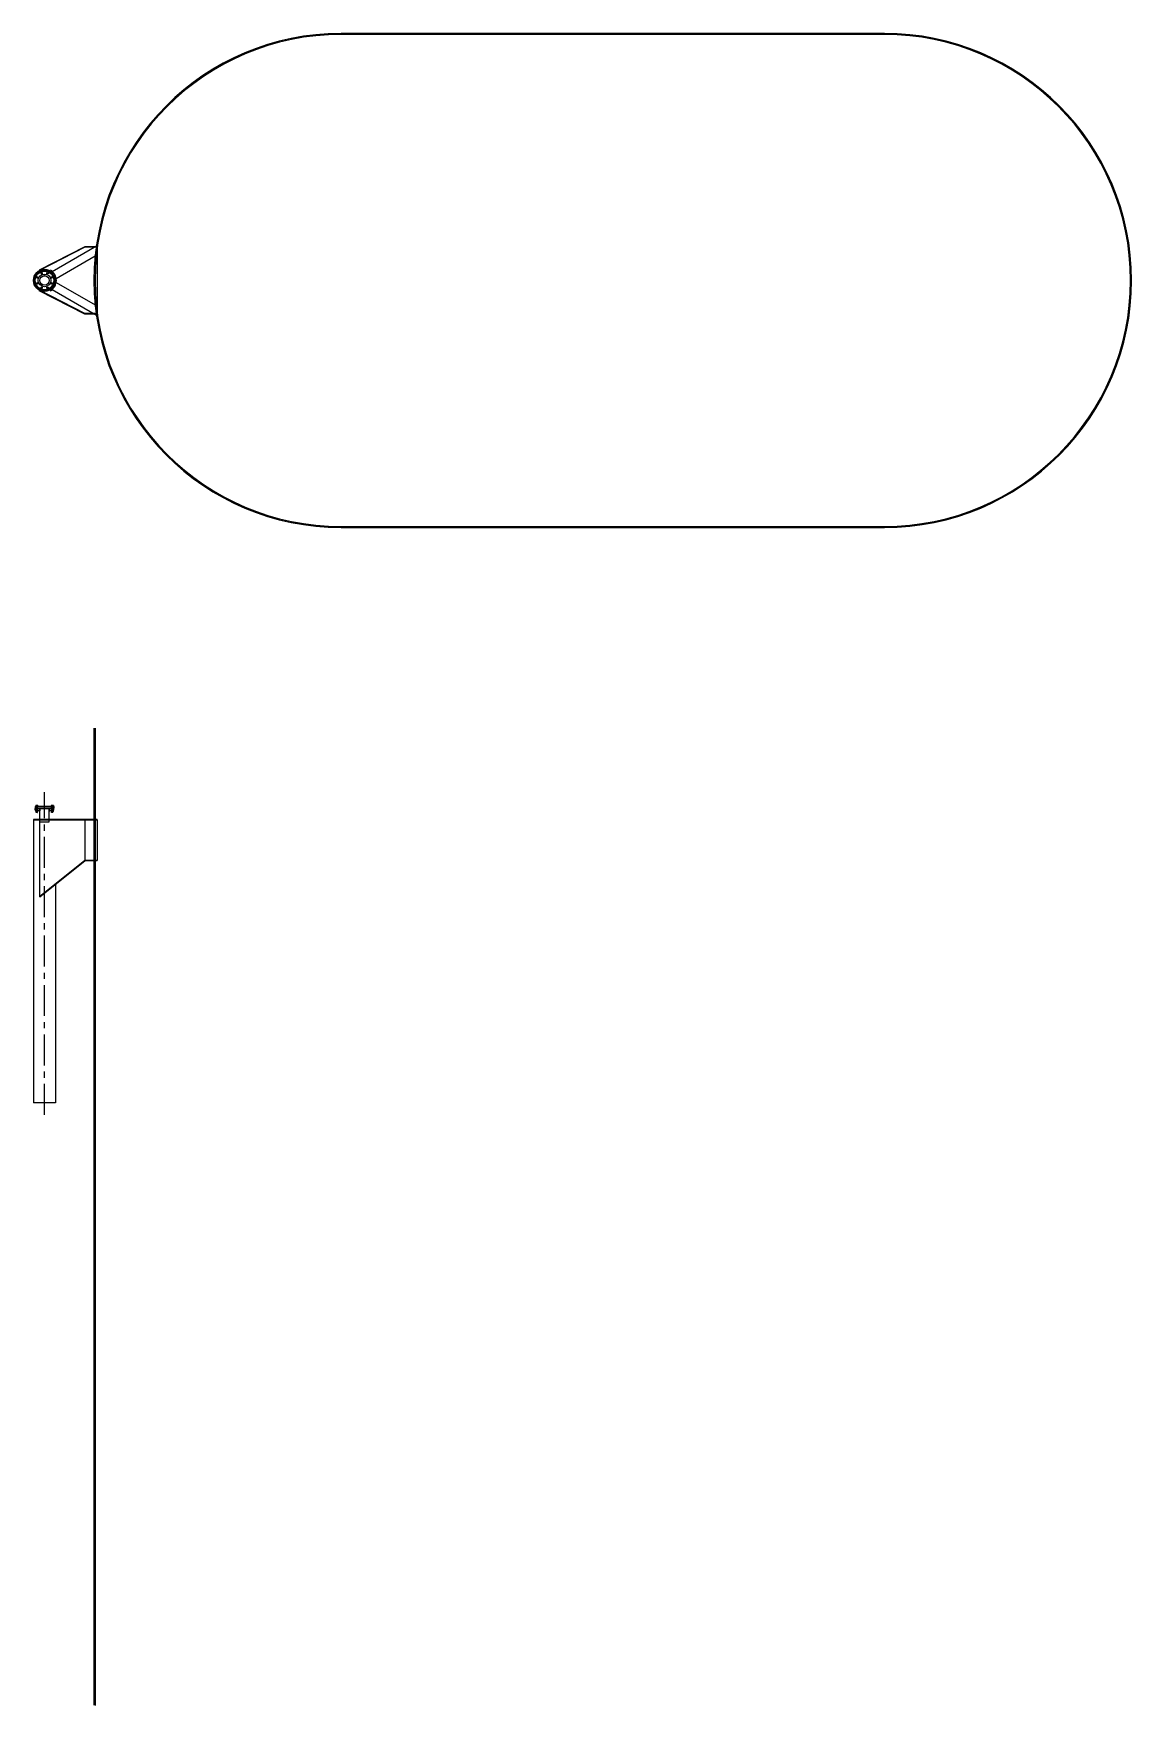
# Model space of a CAD drawing. Extents: x -1889 to 1116, y -977 to 1122.
# Drawn here: x 433 to 966, y -977 to -165 of the extents above; entities that cross this region are included whole.
import ezdxf

# ---------------------------------------------------------------- set-up
doc = ezdxf.new("R2010")
doc.units = 0
doc.header["$LTSCALE"] = 12
doc.header["$MEASUREMENT"] = 0
doc.linetypes.add('CENTER', pattern=[2, 1.25, -0.25, 0.25, -0.25])
doc.linetypes.add('HIDDEN', pattern=[0.375, 0.25, -0.125])
for name, color, linetype in [('10 PIPE', 7, 'CONTINUOUS'), ('4 PIPE', 7, 'CONTINUOUS'), ('4-150-BLIND', 14, 'CONTINUOUS'), ('4-150-RFSO', 14, 'CONTINUOUS'), ('4T-150-RFSO', 14, 'CONTINUOUS'), ('5-8-11NC-HHBOLT', 32, 'CONTINUOUS'), ('5-8-11NC-HHNUT', 32, 'CONTINUOUS'), ('CENTER', 6, 'CENTER'), ('COVER', 3, 'CONTINUOUS'), ('REPAD', 7, 'CONTINUOUS'), ('SHELL', 40, 'CONTINUOUS')]:
    doc.layers.add(name, color=color, linetype=linetype)

# ---------------------------------------------------------------- blocks, each defined once
blk = doc.blocks.new('04T')
at = {"layer": '4T-150-RFSO'}
for centre, radius in [((0, 0), 4.5), ((-3.46, 1.44), 0.375), ((0, 0), 3.09), ((0, 0), 2.29), ((-1.44, 3.46), 0.375), ((1.44, 3.46), 0.375), ((3.46, 1.44), 0.375), ((-3.46, -1.44), 0.375), ((-1.44, -3.46), 0.375), ((1.44, -3.46), 0.375), ((3.46, -1.44), 0.375)]:
    blk.add_circle(centre, radius, dxfattribs=at)
at = {"layer": 'SHELL'}
blk.add_circle((0, 0), 2.34, dxfattribs=at)

msp = doc.modelspace()

# ---------------------------------------------------------------- linework, layer by layer
at = {"layer": '10 PIPE'}
for p, q in [((432.57827, -546.84607), (432.57827, -684.34607)), ((443.32827, -577.76063), (443.32827, -684.34607)), ((443.32827, -684.34607), (432.57827, -684.34607))]:
    msp.add_line(p, q, dxfattribs=at)
for radius in [5.375, 5]:
    msp.add_circle((437.95327, -284.78215), radius, dxfattribs=at)
at = {"layer": '4 PIPE'}
for p, q in [((435.70327, -547.84607), (435.70327, -541.34607)), ((435.70327, -541.34607), (440.20327, -541.34607)), ((440.20327, -547.84607), (440.20327, -541.34607)), ((435.70327, -547.84607), (440.20327, -547.84607))]:
    msp.add_line(p, q, dxfattribs=at)
at = {"layer": '4-150-BLIND'}
for p, q in [((442.45327, -540.28357), (433.45327, -540.28357)), ((433.45327, -540.28357), (433.45327, -541.15857)), ((434.85952, -541.15857), (433.45327, -541.15857)), ((433.82827, -541.15857), (433.82827, -540.28357)), ((434.57827, -541.15857), (434.57827, -540.28357)), ((434.85952, -541.15857), (434.85952, -541.22107)), ((441.04702, -541.22107), (434.85952, -541.22107)), ((442.45327, -541.15857), (441.04702, -541.15857)), ((441.04702, -541.15857), (441.04702, -541.22107)), ((441.32827, -541.15857), (441.32827, -540.28357)), ((442.07827, -541.15857), (442.07827, -540.28357)), ((442.45327, -540.28357), (442.45327, -541.15857))]:
    msp.add_line(p, q, dxfattribs=at)
at = {"layer": '4-150-RFSO'}
for p, q in [((433.45327, -541.28357), (434.85952, -541.28357)), ((433.45327, -542.15857), (433.45327, -541.28357)), ((433.45327, -542.15857), (435.29702, -542.15857)), ((433.82827, -541.28357), (433.82827, -542.15857)), ((434.57827, -541.28357), (434.57827, -542.15857)), ((434.85952, -541.22107), (441.04702, -541.22107)), ((434.85952, -541.28357), (434.85952, -541.22107)), ((435.29702, -542.47107), (435.29702, -542.15857)), ((435.29702, -542.47107), (435.70327, -542.47107)), ((435.66827, -541.22107), (435.66827, -542.47107)), ((440.20327, -542.47107), (440.60952, -542.47107)), ((440.23827, -541.22107), (440.23827, -542.47107)), ((440.60952, -542.15857), (442.45327, -542.15857)), ((440.60952, -542.47107), (440.60952, -542.15857)), ((441.04702, -541.28357), (441.04702, -541.22107)), ((441.04702, -541.28357), (442.45327, -541.28357)), ((441.32827, -541.28357), (441.32827, -542.15857)), ((442.07827, -541.28357), (442.07827, -542.15857)), ((442.45327, -542.15857), (442.45327, -541.28357))]:
    msp.add_line(p, q, dxfattribs=at)
at = {"layer": '5-8-11NC-HHBOLT'}
for p, q in [((433.73452, -539.88057), (433.662, -539.92244)), ((433.662, -539.92244), (433.662, -540.28357)), ((434.74454, -540.28357), (433.662, -540.28357)), ((434.67202, -539.88057), (433.73452, -539.88057)), ((433.89077, -543.22947), (433.89077, -540.28357)), ((434.51577, -543.22947), (433.89077, -543.22947)), ((433.94487, -543.28357), (433.89077, -543.22947)), ((433.93264, -539.92244), (433.93264, -540.28357)), ((434.46167, -541.78357), (433.94487, -541.78357)), ((434.46167, -543.28357), (433.94487, -543.28357)), ((434.46167, -543.28357), (434.51577, -543.22947)), ((434.4739, -539.92244), (434.4739, -540.28357)), ((434.51577, -543.22947), (434.51577, -540.28357)), ((434.67202, -539.88057), (434.74454, -539.92244)), ((434.74454, -539.92244), (434.74454, -540.28357)), ((441.23452, -539.88057), (441.162, -539.92244)), ((441.162, -539.92244), (441.162, -540.28357)), ((442.24454, -540.28357), (441.162, -540.28357)), ((442.17202, -539.88057), (441.23452, -539.88057)), ((441.39077, -543.22947), (441.39077, -540.28357)), ((442.01577, -543.22947), (441.39077, -543.22947)), ((441.44487, -543.28357), (441.39077, -543.22947)), ((441.43264, -539.92244), (441.43264, -540.28357)), ((441.96167, -543.28357), (441.44487, -543.28357)), ((441.96167, -543.28357), (442.01577, -543.22947)), ((441.9739, -539.92244), (441.9739, -540.28357)), ((442.01577, -543.22947), (442.01577, -540.28357)), ((442.17202, -539.88057), (442.24454, -539.92244)), ((442.24454, -539.92244), (442.24454, -540.28357))]:
    msp.add_line(p, q, dxfattribs=at)
at = {"layer": '5-8-11NC-HHBOLT', "linetype": 'HIDDEN'}
for p, q in [((433.94487, -543.22947), (433.94487, -540.28357)), ((434.46167, -543.22947), (434.46167, -540.28357)), ((441.44487, -543.22947), (441.44487, -540.28357)), ((441.96167, -543.22947), (441.96167, -540.28357))]:
    msp.add_line(p, q, dxfattribs=at)
at = {"layer": '5-8-11NC-HHBOLT'}
for centre, radius, start, end in [((433.79732, -540.12018), 0.23961, 55.61575253, 124.38424747), ((434.20327, -540.77621), 0.89563, 72.41204623, 107.58795377), ((434.60922, -540.12018), 0.23961, 55.61575253, 124.38424747), ((441.29732, -540.12018), 0.23961, 55.61575253, 124.38424747), ((441.70327, -540.77621), 0.89563, 72.41204623, 107.58795377), ((442.10922, -540.12018), 0.23961, 55.61575253, 124.38424747)]:
    msp.add_arc(centre, radius, start, end, dxfattribs=at)
at = {"layer": '5-8-11NC-HHNUT'}
for p, q in [((433.662, -542.20044), (433.73452, -542.15857)), ((433.662, -542.67571), (433.662, -542.20044)), ((433.662, -542.67571), (433.73452, -542.71757)), ((434.67202, -542.15857), (433.73452, -542.15857)), ((434.67202, -542.71757), (433.73452, -542.71757)), ((433.93264, -542.67571), (433.93264, -542.20044)), ((434.4739, -542.67571), (434.4739, -542.20044)), ((434.74454, -542.20044), (434.67202, -542.15857)), ((434.74454, -542.67571), (434.67202, -542.71757)), ((434.74454, -542.67571), (434.74454, -542.20044)), ((441.162, -542.20044), (441.23452, -542.15857)), ((441.162, -542.67571), (441.162, -542.20044)), ((441.162, -542.67571), (441.23452, -542.71757)), ((442.17202, -542.15857), (441.23452, -542.15857)), ((442.17202, -542.71757), (441.23452, -542.71757)), ((441.43264, -542.67571), (441.43264, -542.20044)), ((441.9739, -542.67571), (441.9739, -542.20044)), ((442.24454, -542.20044), (442.17202, -542.15857)), ((442.24454, -542.67571), (442.17202, -542.71757)), ((442.24454, -542.67571), (442.24454, -542.20044))]:
    msp.add_line(p, q, dxfattribs=at)
for centre, radius, start, end in [((433.79732, -542.39818), 0.23961, 55.61575253, 124.38424747), ((433.79732, -542.47797), 0.23961, 235.61575253, 304.38424747), ((434.20327, -543.05421), 0.89563, 72.41204623, 107.58795377), ((434.20327, -541.82194), 0.89563, 252.41204623, 287.58795377), ((434.60922, -542.39818), 0.23961, 55.61575253, 124.38424747), ((434.60922, -542.47797), 0.23961, 235.61575253, 304.38424747), ((441.29732, -542.39818), 0.23961, 55.61575253, 124.38424747), ((441.29732, -542.47797), 0.23961, 235.61575253, 304.38424747), ((441.70327, -543.05421), 0.89563, 72.41204623, 107.58795377), ((441.70327, -541.82194), 0.89563, 252.41204623, 287.58795377), ((442.10922, -542.39818), 0.23961, 55.61575253, 124.38424747), ((442.10922, -542.47797), 0.23961, 235.61575253, 304.38424747)]:
    msp.add_arc(centre, radius, start, end, dxfattribs=at)
at = {"layer": 'CENTER'}
for p, q in [((437.95327, -690.09107), (437.95327, -533.39249)), ((434.20327, -543.41006), (434.20327, -539.64139)), ((441.70327, -543.41006), (441.70327, -539.64139))]:
    msp.add_line(p, q, dxfattribs=at)
at = {"layer": 'COVER'}
for p, q in [((441.62198, -280.35461), (463.17745, -267.90956)), ((457.51781, -268.40715), (435.38284, -279.7788)), ((457.57827, -268.65715), (435.49708, -280.00117)), ((443.62198, -283.81872), (462.57758, -272.87469)), ((463.57827, -268.40715), (457.51781, -268.40715)), ((463.57827, -268.65715), (457.57827, -268.65715)), ((463.57827, -268.40715), (463.57827, -301.15715)), ((435.49708, -280.00117), (435.38284, -279.7788)), ((435.49708, -289.56313), (435.38284, -289.7855)), ((457.51781, -301.15715), (435.38284, -289.7855)), ((457.57827, -300.90715), (435.49708, -289.56313)), ((441.62198, -289.20968), (463.17745, -301.65473)), ((443.62198, -285.74558), (462.57758, -296.6896)), ((463.57827, -301.15715), (457.51781, -301.15715)), ((463.57827, -300.90715), (457.57827, -300.90715)), ((463.57827, -546.59607), (432.57827, -546.59607)), ((432.57827, -546.59607), (432.57827, -546.84607)), ((432.57827, -546.59607), (432.57827, -594.59607)), ((432.57827, -546.84607), (463.57827, -546.84607)), ((435.49708, -546.84607), (435.49708, -584.03357)), ((457.57827, -546.84607), (457.57827, -566.34607)), ((463.57827, -546.84607), (463.57827, -546.59607)), ((463.57827, -546.84607), (463.57827, -566.34607)), ((435.49708, -584.03357), (457.57827, -566.34607)), ((435.65338, -584.22869), (457.66605, -566.59607)), ((457.57827, -566.34607), (463.57827, -566.34607)), ((457.66605, -566.59607), (463.57827, -566.59607)), ((463.57827, -566.34607), (463.57827, -566.59607)), ((435.65338, -584.22869), (435.49708, -584.03357))]:
    msp.add_line(p, q, dxfattribs=at)
at = {"layer": 'REPAD'}
for p, q in [((440.64077, -280.12726), (440.82827, -279.8025)), ((440.64077, -289.43703), (440.82827, -289.76179))]:
    msp.add_line(p, q, dxfattribs=at)
msp.add_arc((437.95327, -284.78215), 5.75, 300, 60, dxfattribs=at)
at = {"layer": 'SHELL'}
for p, q in [((461.98534, -502.26894), (461.98534, -976.97541)), ((462.48534, -502.26894), (462.48534, -977.11559))]:
    msp.add_line(p, q, dxfattribs=at)
for points in [[(845.98534, -404.78215, 1), (845.98534, -164.78215), (581.98534, -164.78215, 1), (581.98534, -404.78215)], [(845.98534, -404.28215, 1), (845.98534, -165.28215), (581.98534, -165.28215, 1), (581.98534, -404.28215)]]:
    msp.add_lwpolyline(points, format="xyb", close=True, dxfattribs=at)

# ---------------------------------------------------------------- block references
at = {"layer": 'COVER'}
msp.add_blockref('04T', (437.95327, -284.78215), dxfattribs=at)

doc.saveas('drawing.dxf')
